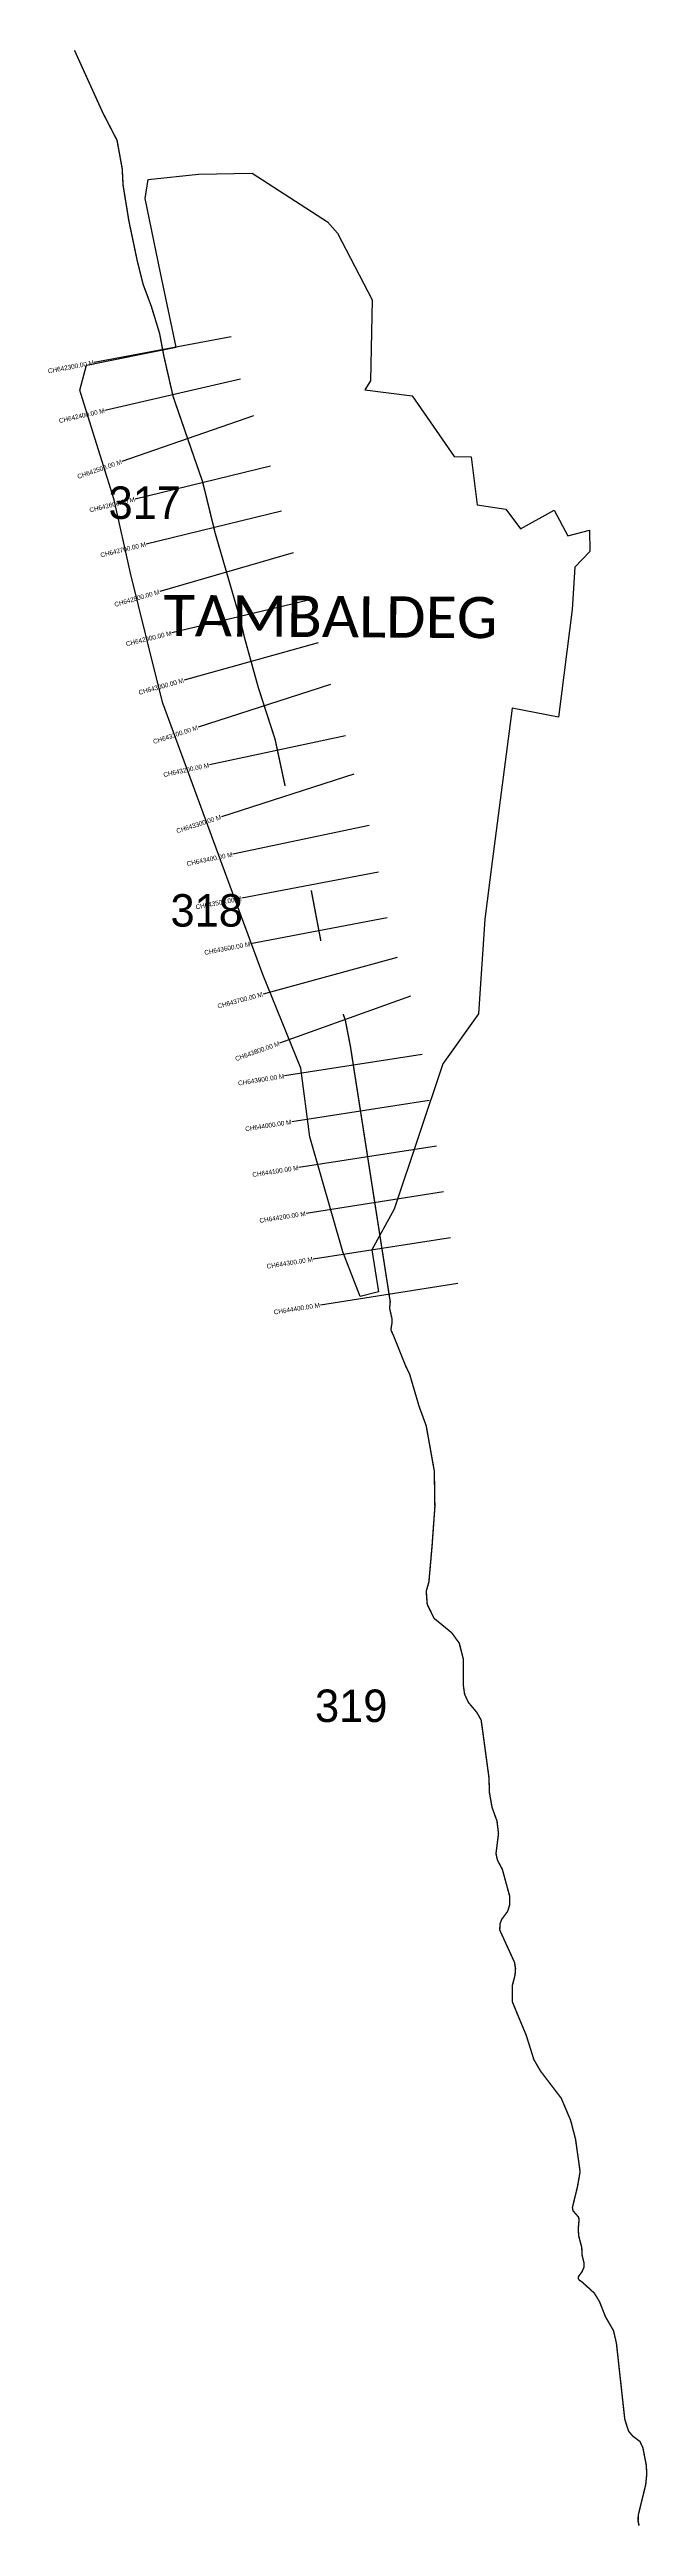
# Model space of a CAD drawing. Header units: metres. Extents: x 329524 to 330813, y 1797221 to 1802564.
import ezdxf
from ezdxf.enums import TextEntityAlignment as Align

# ---------------------------------------------------------------- set-up
doc = ezdxf.new("R2010")
doc.units = ezdxf.units.M
for name, color, linetype in [('CS', 134, 'Continuous'), ('CSMark', 6, 'Continuous'), ('NATURALLY PROTECTED', 3, 'Continuous'), ('VILLAGE NAME', 250, 'Continuous')]:
    doc.layers.add(name, color=color, linetype=linetype)

msp = doc.modelspace()

# ---------------------------------------------------------------- linework, layer by layer
at = {"color": 6}
msp.add_lwpolyline([(329737, 1802283.9), (329845.4, 1802295.2), (329960.8, 1802297), (330123.6, 1802192), (330144.8, 1802167.6), (330220, 1802024.3), (330216.1, 1801849.1), (330203.8, 1801829.6), (330305.7, 1801816.6), (330396.6, 1801685.9), (330433.1, 1801685.6), (330446.1, 1801581.7), (330508.1, 1801572.2), (330539.3, 1801530.2), (330612, 1801570.4), (330641.8, 1801515), (330688.6, 1801527.4), (330689, 1801480.8), (330656.9, 1801447.4), (330650.8, 1801355.7), (330621.4, 1801123.9), (330521.6, 1801143), (330478.7, 1800812), (330462.6, 1800687.7), (330449, 1800484), (330372.3, 1800376.1), (330267.4, 1800062.1), (330219.4, 1799974.4), (330233.1, 1799884), (330193.7, 1799873.6), (330156.3, 1799970.6), (330085.7, 1800218.7), (330066.1, 1800366.4), (329984, 1800568.9), (329906.3, 1800778.3), (329768.2, 1801154.1), (329747.1, 1801239.4), (329716, 1801364.7), (329698.6, 1801434.5), (329663.7, 1801592.4), (329591.5, 1801822.1), (329589.3, 1801829.3), (329603.8, 1801883.3), (329796.8, 1801921.7), (329763.6, 1802082.1), (329730.3, 1802242.5), (329737, 1802283.9)], dxfattribs=at)
at = {"layer": 'CS'}
for p, q in [((329915.4, 1801944.4), (329620.5, 1801888.9)), ((329935.9, 1801852.5), (329643.5, 1801785.6)), ((329963.7, 1801773.4), (329680.2, 1801675.4)), ((330000.2, 1801665.5), (329708.8, 1801594.2)), ((330024, 1801568.4), (329732.6, 1801497.1)), ((330049.7, 1801478.5), (329761.7, 1801394.7)), ((330079.4, 1801375.7), (329787.8, 1801305.4)), ((330103.2, 1801283.9), (329814.2, 1801203.7)), ((330129.8, 1801194.1), (329844.4, 1801101.8)), ((330162.2, 1801083.6), (329868.9, 1801020.6)), ((330180.4, 1801000.4), (329894.7, 1800908.8)), ((330213, 1800889.8), (329919.4, 1800828.1)), ((330233.6, 1800789), (329938.9, 1800732.9)), ((330252.3, 1800690.8), (329957.6, 1800634.7)), ((330274, 1800605.1), (329984.5, 1800526.5)), ((330302.7, 1800521.8), (330020.3, 1800420.5)), ((330327.4, 1800395.9), (330031, 1800349.7)), ((330342.8, 1800297.1), (330046.4, 1800250.9)), ((330358.2, 1800198.3), (330061.8, 1800152.1)), ((330373.6, 1800099.5), (330077.2, 1800053.2)), ((330389, 1800000.7), (330092.6, 1799954.4)), ((330404.4, 1799901.9), (330108, 1799855.6))]:
    msp.add_line(p, q, dxfattribs=at)
at = {"layer": 'NATURALLY PROTECTED', "const_width": 3, "flags": 128}
for points in [[(329577.8, 1802562.4), (329614.7, 1802481), (329638.8, 1802427.8), (329669.6, 1802368.1), (329680.8, 1802306.5), (329682.6, 1802271.5), (329695.1, 1802194.4), (329713, 1802109), (329726.1, 1802056.6), (329743.6, 1802009.7), (329761.4, 1801951.3), (329770.5, 1801903), (329790.6, 1801815.1), (329831.5, 1801696.7), (329854.2, 1801631.3), (329881.2, 1801520.8), (329896.4, 1801468.6), (329915.3, 1801403.4), (329926.6, 1801364.6), (329933.4, 1801341.4), (329945.1, 1801292.9), (329974.3, 1801187.4), (330010.5, 1801075.7), (330032, 1800975.3)], [(330088.4, 1800750.1), (330109.1, 1800641)], [(330157.1, 1800483.4), (330161.8, 1800470.3), (330172.8, 1800413.9), (330258.7, 1799862.8), (330257.4, 1799848.6), (330262.8, 1799824.5), (330262.4, 1799816.4), (330260.1, 1799801.9), (330265.4, 1799790.6), (330281.6, 1799750.1), (330292, 1799724.1), (330300.6, 1799706.3), (330321, 1799636.8), (330336.3, 1799595.1), (330353.8, 1799497.3), (330355, 1799420.4), (330349, 1799336.7), (330342.1, 1799258.1), (330336.4, 1799238.3), (330338.5, 1799209.8), (330353.3, 1799179.7), (330391.3, 1799148.6), (330407.7, 1799125.9), (330416.6, 1799090.6), (330416.1, 1799036.9), (330419.2, 1799015.6), (330427.4, 1798998.1), (330445.3, 1798977), (330454.8, 1798960.2), (330458.2, 1798935.7), (330464, 1798892.6), (330471.6, 1798836.4), (330472.7, 1798803.5), (330478.3, 1798771.8), (330488.9, 1798742.7), (330492.2, 1798715.2), (330488.9, 1798689.1), (330486.8, 1798672.3), (330489.9, 1798658.1), (330500.5, 1798638.3), (330509.7, 1798604.4), (330516.3, 1798580.3), (330516.4, 1798562.1), (330512.1, 1798547.9), (330499.2, 1798530.4), (330495.5, 1798521.2), (330494.9, 1798507.3), (330509.1, 1798476.1), (330520.1, 1798452.1), (330526.7, 1798437.6), (330528.9, 1798424.6), (330527.9, 1798410.4), (330522, 1798387.3), (330522, 1798352.6), (330534.2, 1798323), (330552, 1798280.2), (330568.6, 1798227.6), (330582.5, 1798203.5), (330627.6, 1798144.3), (330647.8, 1798096.7), (330658.3, 1798056.3), (330668.2, 1797986.1), (330662.6, 1797954), (330657.8, 1797934.3), (330653.6, 1797916.9), (330651.5, 1797908.6), (330652.9, 1797901.7), (330659.6, 1797894), (330664.7, 1797888.2), (330665.9, 1797882.3), (330664.6, 1797867.1), (330664.1, 1797861.6), (330665.5, 1797846.2), (330668.2, 1797836), (330671.7, 1797822.6), (330672.6, 1797805.3), (330676.7, 1797788.7), (330676.5, 1797779.7), (330672.2, 1797770.1), (330665.1, 1797760.4), (330664, 1797756.4), (330665.9, 1797752.3), (330673.1, 1797747.5), (330680.5, 1797740.7), (330688.7, 1797733.3), (330698.9, 1797723.9), (330710, 1797705.7), (330722.7, 1797673.5), (330740.2, 1797643.1), (330746.5, 1797615.9), (330752.8, 1797558.6), (330758.5, 1797506.7), (330764.6, 1797451.5), (330772.7, 1797426.3), (330781.4, 1797415.9), (330797.3, 1797403.9), (330803.6, 1797390.4), (330810.9, 1797352.6), (330811.9, 1797333.7), (330809.6, 1797310.5), (330802.6, 1797282), (330797.9, 1797262.9), (330793.5, 1797244.8), (330793.3, 1797232.2), (330795.3, 1797222.2)]]:
    msp.add_lwpolyline(points, dxfattribs=at)

# ---------------------------------------------------------------- texts
at = {"char_height": 70, "attachment_point": 1}
for s, insert in [('317', (329651.3, 1801621.3)), ('318', (329784.9, 1800741.9)), ('319', (330096.5, 1799026.1))]:
    msp.add_mtext_dynamic_manual_height_columns(s, width=95.172, gutter_width=1, heights=[0], dxfattribs=dict(at, insert=insert))
at = {"layer": 'CSMark'}
for s, rotation, p in [('CH642300.00 M', 10.669, (329619.6, 1801888.7)), ('CH642400.00 M', 12.8742, (329642.5, 1801785.4)), ('CH642500.00 M', 19.0736, (329679.3, 1801675.1)), ('CH642600.00 M', 13.7468, (329707.8, 1801594)), ('CH642700.00 M', 13.7468, (329731.6, 1801496.9)), ('CH642800.00 M', 16.218, (329760.7, 1801394.4)), ('CH642900.00 M', 13.5526, (329786.8, 1801305.2)), ('CH643000.00 M', 15.5024, (329813.2, 1801203.4)), ('CH643100.00 M', 17.9156, (329843.4, 1801101.5)), ('CH643200.00 M', 12.1262, (329867.9, 1801020.4)), ('CH643300.00 M', 17.7823, (329893.7, 1800908.5)), ('CH643400.00 M', 11.875, (329918.4, 1800827.9)), ('CH643500.00 M', 10.7746, (329937.9, 1800732.7)), ('CH643600.00 M', 10.7746, (329956.6, 1800634.5)), ('CH643700.00 M', 15.1966, (329983.5, 1800526.2)), ('CH643800.00 M', 19.7402, (330019.4, 1800420.2)), ('CH643900.00 M', 8.8635, (330030, 1800349.5)), ('CH644000.00 M', 8.8635, (330045.4, 1800250.7)), ('CH644100.00 M', 8.8635, (330060.8, 1800151.9)), ('CH644200.00 M', 8.8635, (330076.2, 1800053.1)), ('CH644300.00 M', 8.8635, (330091.6, 1799954.3)), ('CH644400.00 M', 8.8635, (330107, 1799855.5))]:
    msp.add_text(s, height=10, rotation=rotation, dxfattribs=at).set_placement(p, align=Align.MIDDLE_RIGHT)
at = {"layer": 'VILLAGE NAME', "insert": (329770.3, 1801387.6), "char_height": 88.859, "attachment_point": 1, "rotation": 359.6139}
msp.add_mtext_dynamic_manual_height_columns('{\\fCalibri|b0|i0|c0|p34;TAMBALDEG}', width=876.845, gutter_width=444.3, heights=[0], dxfattribs=at)

doc.saveas('drawing.dxf')
